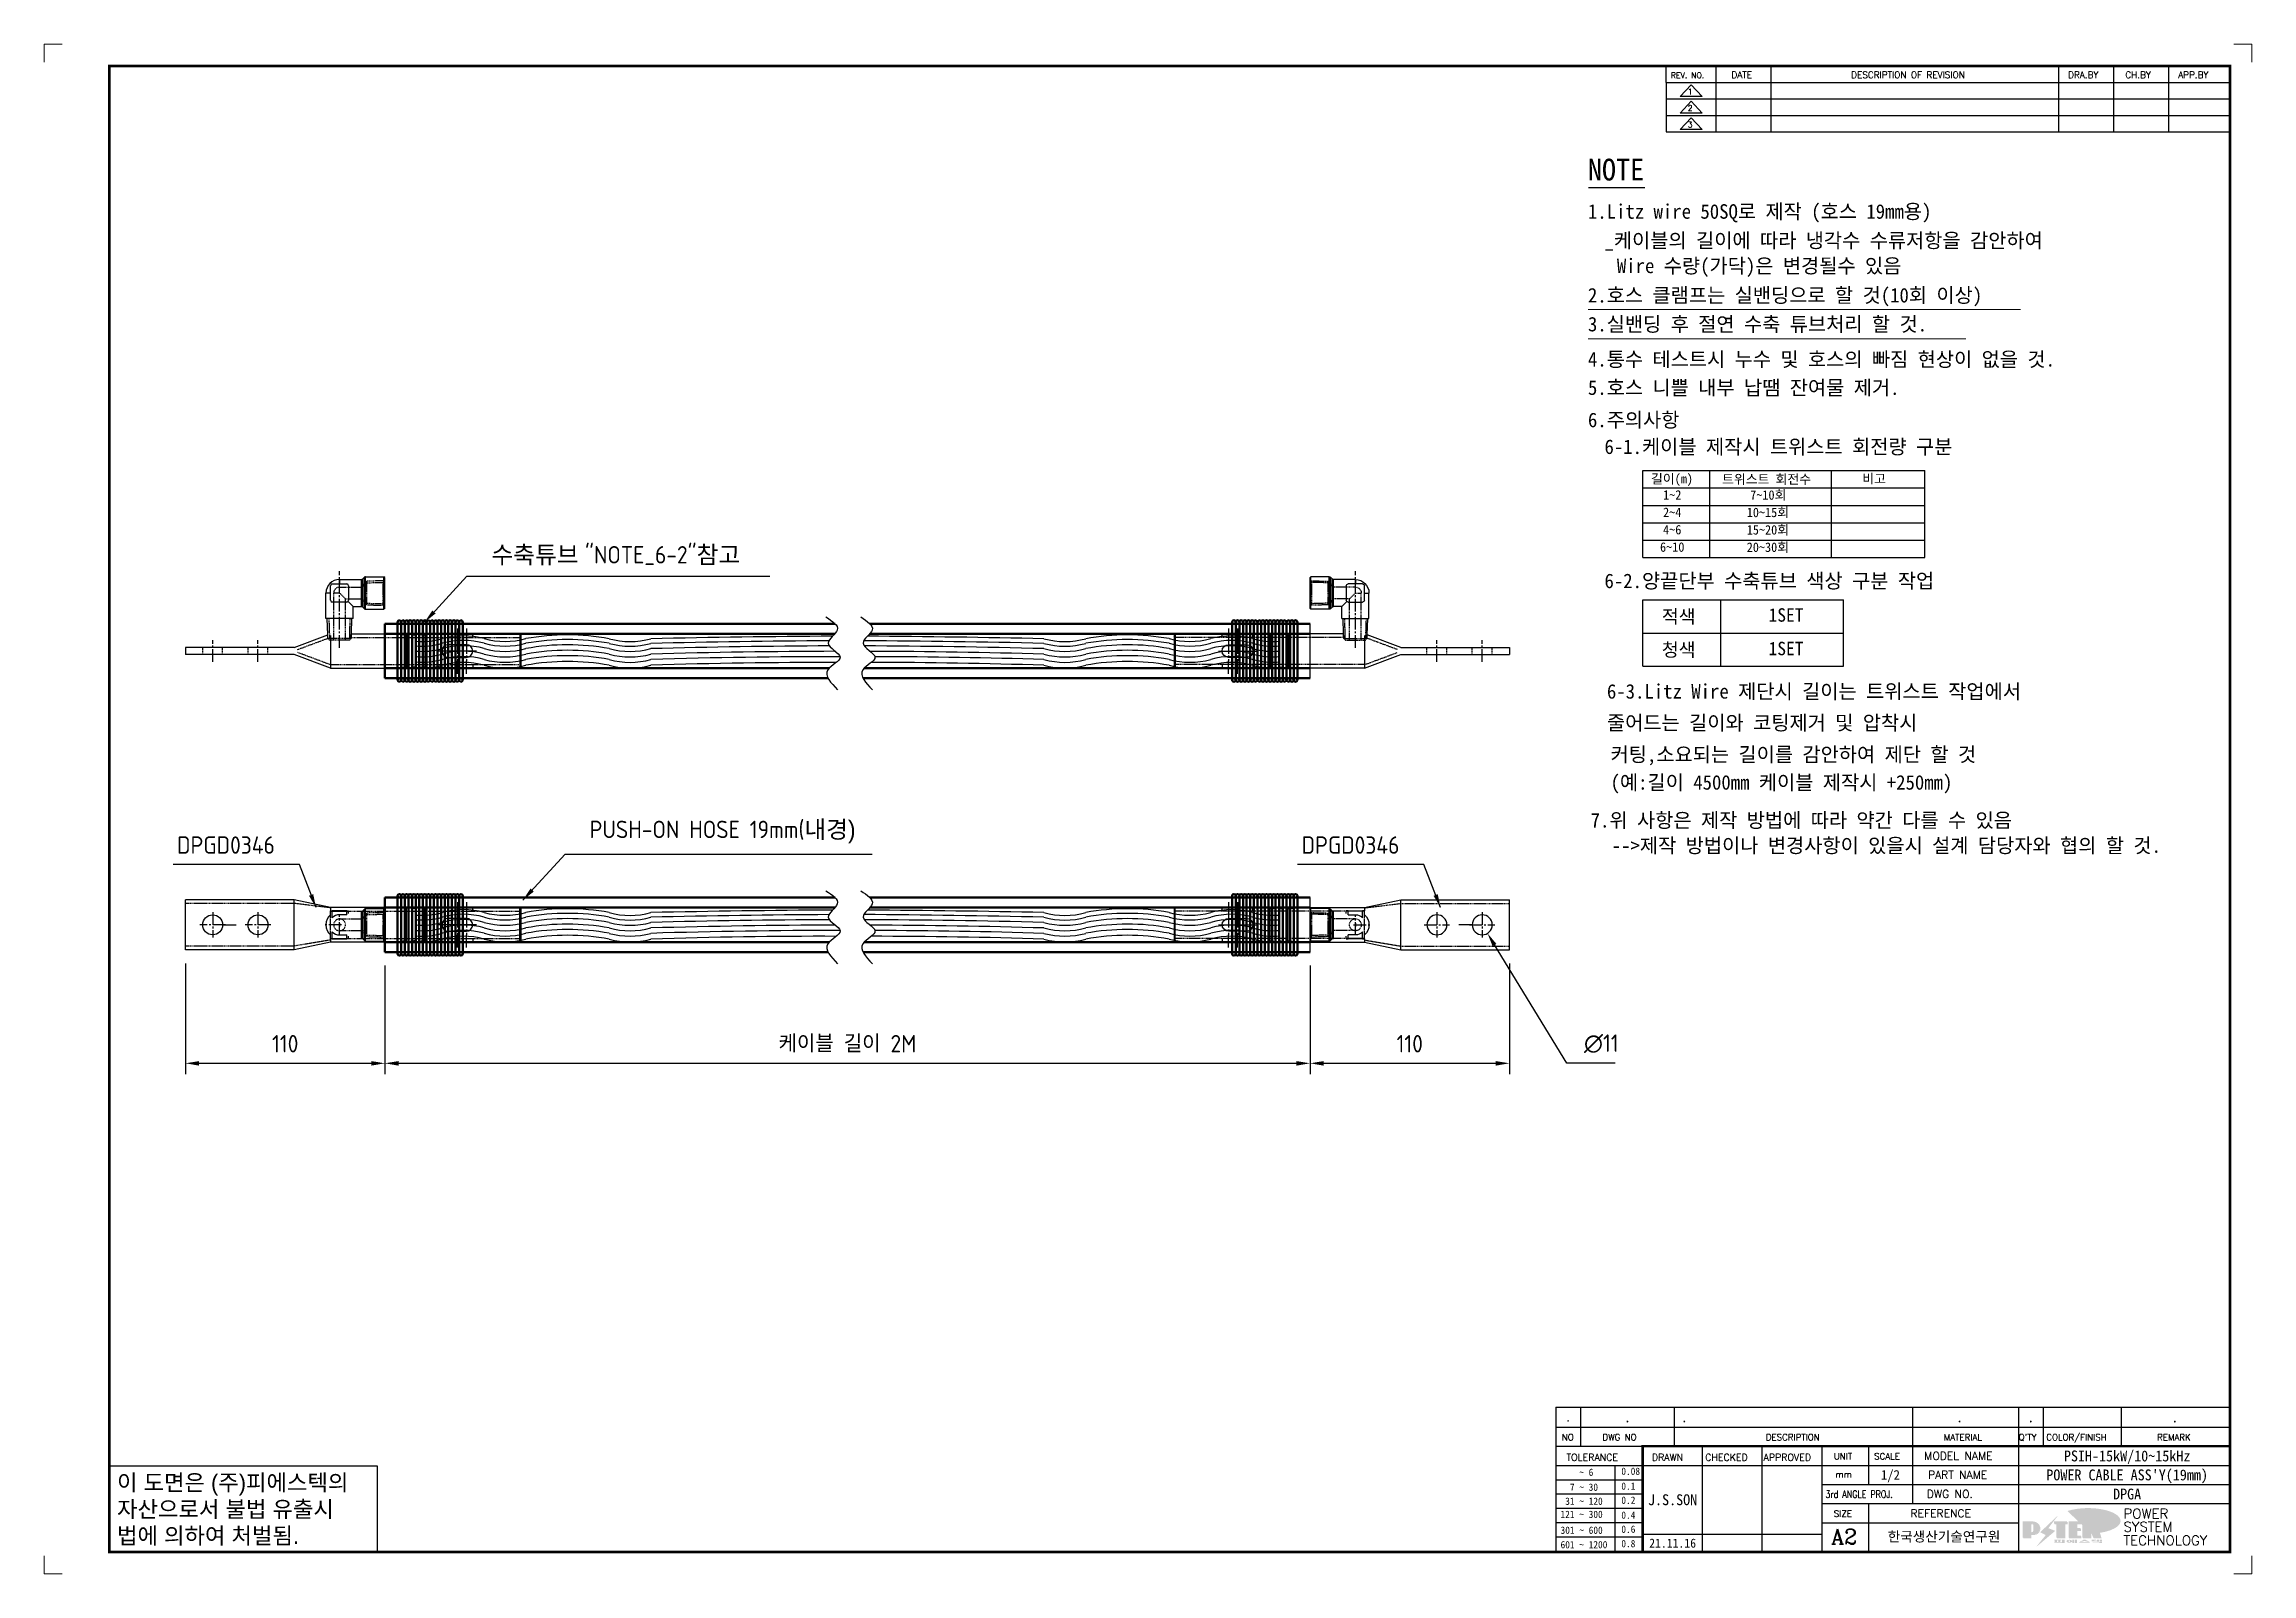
# Model space of a CAD drawing. Header units: millimetres. Extents: x 0 to 1218, y 0 to 844.
import ezdxf
from ezdxf.enums import TextEntityAlignment as Align

# ---------------------------------------------------------------- set-up
doc = ezdxf.new("R2010")
doc.units = ezdxf.units.MM
for name, pattern in [('CENTER1', [10, 7, -1, 1, -1]), ('HIDDEN', [9.525, 6.35, -3.175]), ('HIDDENX2', [0.75, 0.5, -0.25])]:
    doc.linetypes.add(name, pattern=pattern)
doc.layers.add('AM_0', color=7, linetype='Continuous', lineweight=50)
doc.layers.add('가시적인 좁은 것(ISO)', color=3, linetype='Continuous', lineweight=35)
doc.layers.add('FORMAT-1', color=7, linetype='Continuous')
doc.layers.add('line', color=3, linetype='Continuous')
doc.styles.add('h1', font='')
doc.styles.add('HAN', font='')
doc.styles.add('RC', font='ROMANC.SHX')
doc.styles.add('ROMANT', font='romant')
doc.styles.add('RT', font='ROMANT.SHX', dxfattribs={"oblique": 15})
doc.styles.get("Standard").update_dxf_attribs({"font": 'ISOCP.SHX', "bigfont": 'WHGTXT.SHX'})
doc.styles.get('h1').set_extended_font_data('New Gulim')
doc.styles.get('HAN').set_extended_font_data('GulimChe')
doc.dimstyles.new('PS-3', dxfattribs={"dimscale": 3, "dimtxt": 3.2, "dimasz": 2.5, "dimexe": 2, "dimexo": 2.5, "dimgap": 2, "dimtad": 1, "dimtoh": 1, "dimrnd": 0.05, "dimzin": 12, "dimdsep": 46, "dimtxsty": 'Standard', "dimcen": 0, "dimclrt": 2, "dimazin": 3, "dimtfac": 1, "dimtofl": 0, "dimtmove": 0, "dimatfit": 3, "dimfxl": 0, "dimtolj": 1, "dimtzin": 0, "dimarcsym": 0})

msp = doc.modelspace()

# ---------------------------------------------------------------- texts
at = {"color": 2, "style": 'HAN'}
for s, height, p in [('NOTE', 12, (851.724, 768.771)), ('_케이블의 길이에 따라 냉각수 수류저항을 감안하여 ', 8, (860.849, 731.68)), ('Wire 수량(가닥)은 변경될수 있음', 8, (867.693, 717.681)), ('4.통수 테스트시 누수 및 호스의 빠짐 현상이 없을 것.', 8, (851.724, 666.133)), ('5.호스 니쁠 내부 납땜 잔여물 제거.', 8, (851.724, 650.485)), ('6.주의사항', 8, (851.724, 632.67)), ('6-1.케이블 제작시 트위스트 회전량 구분', 8, (860.849, 617.876)), ('6-2.양끝단부 수축튜브 색상 구분 작업', 8, (860.849, 543.864)), ('6-3.Litz Wire 제단시 길이는 트위스트 작업에서', 8, (862.201, 482.908)), ('줄어드는 길이와 코팅제거 및 압착시 ', 8, (862.201, 465.562)), ('커팅,소요되는 길이를 감안하여 제단 할 것', 8, (864.195, 448.13)), ('(예:길이 4500mm 케이블 제작시 +250mm)', 8, (864.195, 432.681)), ('7.위 사항은 제작 방법에 따라 약간 다를 수 있음', 8, (853.233, 411.781)), ('-->제작 방법이나 변경사항이 있을시 설계 담당자와 협의 할 것.', 8, (864.869, 397.846))]:
    msp.add_text(s, height=height, dxfattribs=at).set_placement(p)
at = {"color": 1, "style": 'HAN'}
for s, p in [('1.Litz wire 50SQ로 제작 (호스 19mm용)', (851.724, 747.68)), ('2.호스 클램프는 실밴딩으로 할 것(10회 이상)', (851.724, 701.469)), ('3.실밴딩 후 절연 수축 튜브처리 할 것.', (851.724, 685.525))]:
    msp.add_text(s, height=8, dxfattribs=at).set_placement(p)
at = {"color": 2, "style": 'HAN'}
for s, height, p in [('길이(m)', 5.204, (898.079, 603.842)), ('1~2', 5.204, (898.222, 595.295)), ('트위스트 회전수', 5.204, (950.268, 604.03)), ('7~10회', 5.204, (951.218, 595.295)), ('비고', 5.204, (1009.602, 604.329)), ('2~4', 5.204, (898.222, 585.695)), ('10~15회', 5.204, (951.001, 585.695)), ('4~6', 5.204, (898.222, 576.095)), ('15~20회', 5.204, (951.001, 576.095)), ('6~10', 5.204, (898.222, 566.495)), ('20~30회', 5.204, (951.001, 566.495)), ('적색', 7.4157, (901.782, 528.233)), ('청색', 7.4157, (901.782, 509.993))]:
    msp.add_text(s, height=height, dxfattribs=at).set_placement(p, align=Align.MIDDLE)
at = {"color": 1, "style": 'HAN'}
for p in [(960.994, 529.049), (960.994, 510.554)]:
    msp.add_text('1SET', height=7.4157, dxfattribs=at).set_placement(p, align=Align.MIDDLE)
at = {"color": 2, "char_height": 9.6}
for s, insert, attachment_point in [('{\\fGulim|b0|i0|c129|p50;수축튜브 }"NOTE_6-2"{\\fGulim|b0|i0|c129|p50;참고}', (246.714, 556.456, 0), 7), ('PUSH-ON HOSE 19mm({\\fGulim|b0|i0|c129|p50;내경)}', (300.905, 403.047, 0), 7), ('DPGD0346', (127.295, 397.311, 0), 9), ('DPGD0346', (747.71, 397.311, 0), 9)]:
    msp.add_mtext(s, dxfattribs=dict(at, insert=insert, attachment_point=attachment_point))

# ---------------------------------------------------------------- blocks, each defined once
blk = doc.blocks.new('no2')
at = {"color": 180}
for p, q in [((0, 5.5), (0, 0)), ((0, 5.5), (186, 5.5)), ((6.79, 5.5), (6.79, 0)), ((32.74, 0.11), (32.74, 5.5)), ((98.4, 5.5), (98.4, 0)), ((127.61, 5.5), (127.61, 0)), ((134.43, 5.5), (134.43, 0)), ((155.98, 5.5), (155.98, 0))]:
    blk.add_line(p, q, dxfattribs=at)
at = {"color": 2, "style": 'RT', "oblique": 15}
blk.add_attdef('NO', text='', height=1.74, dxfattribs=at).set_placement((3.38, 2.51), align=Align.MIDDLE_CENTER)
at = {"color": 2, "style": 'HAN'}
for tag, p in [('PART-NO', (19.76, 2.75)), ('MATERIAL', (111.38, 2.75)), ("Q'TY", (131.02, 2.75)), ('COLOR/FINISH', (145.2, 2.75)), ('REMARK', (170.76, 2.75))]:
    blk.add_attdef(tag, text='', height=2.9, dxfattribs=at).set_placement(p, align=Align.MIDDLE_CENTER)
blk.add_attdef('DESCRIPTION', text='', height=2.9, dxfattribs=at).set_placement((34.51, 2.75), align=Align.MIDDLE_LEFT)
blk = doc.blocks.new('re2')
at = {"color": 180}
for p, q in [((0, 0), (0, -4.55)), ((0, -4.55), (155.53, -4.55)), ((6.87, -0.64), (3.86, -3.91)), ((9.88, -3.91), (3.86, -3.91)), ((6.87, -0.64), (9.88, -3.91)), ((13.74, -4.55), (13.74, 0)), ((28.97, -4.55), (28.97, 0)), ((108.25, -4.55), (108.25, 0)), ((123.49, -4.55), (123.49, 0)), ((138.64, -4.55), (138.64, 0))]:
    blk.add_line(p, q, dxfattribs=at)
at = {"color": 2, "style": 'RC', "oblique": 15}
blk.add_attdef('REV.NO', text='', height=1.56, dxfattribs=at).set_placement((6.59, -2.56), align=Align.MIDDLE_CENTER)
blk.add_attdef('-1', text='', height=1.56, dxfattribs=at).set_placement((9.37, -1.66), align=Align.MIDDLE_LEFT)
at = {"color": 2, "style": 'HAN'}
for tag, p in [('REV.-DATE', (21.36, -2.28)), ('DRA.BY', (115.87, -2.28)), ('CH.BY', (131.07, -2.28)), ('APP.BY', (147.09, -2.28))]:
    blk.add_attdef(tag, text='', height=2.5, dxfattribs=at).set_placement(p, align=Align.MIDDLE_CENTER)
blk.add_attdef('DESCRIPTION-OF-REVISION', text='', height=2.5, dxfattribs=at).set_placement((31.61, -2.28), align=Align.MIDDLE_LEFT)
blk = doc.blocks.new('t2')
for p, q in [((0, 23.82), (73.88, 23.82)), ((0, 23.82), (0, 0)), ((73.88, 23.82), (73.88, 0)), ((0, 0), (73.88, 0))]:
    blk.add_line(p, q)
at = {"color": 1, "style": 'h1'}
for s, p in [('이 도면은 (주)피에스텍의', (2.1, 16.94)), ('자산으로서 불법 유출시', (2.1, 9.61)), ('법에 의하여 처벌됨.', (2.1, 2.28))]:
    blk.add_text(s, height=4.5, dxfattribs=at).set_placement(p)
blk = doc.blocks.new('new LOGO')
at = {"layer": 'line'}
h = blk.add_hatch(color=253, dxfattribs=at)
edge = h.paths.add_edge_path()
edge.add_ellipse((334, 86), major_axis=(-166, 0), ratio=0.39426, start_angle=111.5127, end_angle=334.469)
edge.add_ellipse((314, 81), major_axis=(-154, 0), ratio=0.40699, start_angle=121.3066, end_angle=327.7437, ccw=False)
edge.add_line((394, 28), (395, 26))
h = blk.add_hatch(color=1, dxfattribs=at)
h.paths.add_polyline_path([(41, 16), (54, 16, 1), (54, 83), (0, 83), (0, 0), (41, 0)])
h.paths.add_polyline_path([(41, 28), (41, 72), (44, 72, -0.414214), (55, 61), (55, 39, -0.414214), (44, 28)], flags=16)
h.paths.add_polyline_path([(215, 72), (227, 72), (227, 83), (160, 83), (160, 72), (172, 72), (172, 0), (215, 0)])
h.paths.add_polyline_path([(276, 37), (295, 37), (295, 49), (276, 49), (276, 72), (295, 72), (295, 83), (234, 83), (234, 0), (297, 0), (297, 11), (276, 11)])
h.paths.add_polyline_path([(347, 35), (360, 0), (400, 0), (380, 67), (400, 83), (381, 83), (347, 62), (347, 83), (305, 83), (305, 0), (347, 0)])
h = blk.add_hatch(color=250, dxfattribs=at)
h.paths.add_polyline_path([(44, 69), (47, 69, -0.129793), (52, 68, 0.221832), (44, 72), (41, 72), (41, 28), (44, 28, 0.02048), (44, 28)], flags=17)
h.paths.add_polyline_path([(44, 14), (57, 14, 0.72362), (77, 74, -0.679777), (54, 16), (41, 16), (41, 0), (3, 0), (3, -3), (44, -3)])
h.paths.add_polyline_path([(118, 14), (71, -44), (77, -40), (121, 16), (92, 29), (173, 106), (177, 111), (89, 28)])
h.paths.add_polyline_path([(163, 72), (163, 69), (172, 69), (172, 72)], flags=17)
h.paths.add_polyline_path([(218, 69), (230, 69), (230, 80), (227, 80), (227, 72), (215, 72), (215, 0), (175, 0), (175, -3), (218, -3)])
h.paths.add_polyline_path([(298, 47), (295, 47), (295, 37), (276, 37), (276, 11), (279, 11), (279, 35), (298, 35)])
h.paths.add_polyline_path([(300, 8), (297, 8), (297, 0), (237, 0), (237, -3), (300, -3)])
h.paths.add_polyline_path([(298, 80), (295, 80), (295, 72), (276, 72), (276, 49), (279, 49), (279, 69), (298, 69)])
h.paths.add_polyline_path([(350, 80), (347, 80), (347, 62), (350, 64)])
h.paths.add_polyline_path([(350, 27), (347, 35), (347, 0), (308, 0), (308, -3), (350, -3)])
h.paths.add_polyline_path([(403, 80), (397, 80), (380, 67), (400, 0), (362, 0), (363, -3), (403, -3), (383, 64)])
blk.add_hatch(color=5, dxfattribs=at).paths.add_polyline_path([(166, 35), (131, 49), (180, 113), (92, 29), (121, 16), (74, -43)])
h = blk.add_hatch(color=250, dxfattribs=at)
edge = h.paths.add_edge_path()
edge.add_ellipse((238, -18), major_axis=(-14.3, 0), ratio=0.526336, start_angle=192.2456, end_angle=269.0748)
edge.add_line((238, -10), (238, -10))
edge.add_ellipse((238, -18), major_axis=(-14.3, 0), ratio=0.526336, start_angle=270.9252, end_angle=449.0748)
edge.add_line((238, -25), (238, -25))
edge.add_ellipse((238, -18), major_axis=(-14.3, 0), ratio=0.526336, start_angle=450.9252, end_angle=527.7544)
edge.add_line((252, -19), (254, -19))
edge.add_line((254, -19), (254, -27))
edge.add_line((254, -27), (263, -27))
edge.add_line((263, -27), (263, -10))
edge.add_line((263, -10), (254, -10))
edge.add_line((254, -10), (254, -16))
edge.add_line((254, -16), (252, -16))
h.paths.add_polyline_path([(241, -16), (241, -19, -1), (234, -19), (234, -16, -1)], flags=16)
h.paths.add_polyline_path([(278, -10), (268, -10), (268, -27), (278, -27)])
h.paths.add_polyline_path([(310, -10), (310, -11, -0.157169), (289, -18), (294, -20, 0.128407), (316, -16, 0.128407), (339, -20), (343, -18, -0.157169), (322, -11), (322, -10)])
h.paths.add_polyline_path([(342, -25), (342, -22), (290, -22), (290, -25)])
h.paths.add_polyline_path([(352, -10), (352, -16, 0.414214), (354, -18), (379, -18), (379, -20), (390, -20), (390, -10), (379, -10), (379, -14), (375, -14), (375, -15), (379, -15), (379, -16), (365, -16), (365, -15), (371, -15), (371, -14), (365, -14), (365, -13), (375, -13), (375, -10)])
h.paths.add_polyline_path([(394, -10), (394, -20), (405, -20), (405, -10)])
h.paths.add_polyline_path([(405, -27), (405, -21), (357, -21), (357, -23), (392, -23), (392, -27)])
h.paths.add_polyline_path([(200, -10), (200, -22), (193, -22), (193, -13), (197, -13), (197, -10), (161, -10), (161, -13), (164, -13), (164, -22), (161, -22), (161, -25), (200, -25), (200, -27), (214, -27), (214, -10)])
h.paths.add_polyline_path([(182, -13), (176, -13), (176, -22), (182, -22)], flags=17)
blk = doc.blocks.new('format-2')
at = {"color": 3, "lineweight": 9}
for p, q in [((5, 422), (0, 422)), ((0, 417), (0, 422)), ((604, 422), (609, 422)), ((609, 417), (609, 422)), ((0, 5), (0, 0)), ((5, 0), (0, 0)), ((604, 0), (609, 0)), ((609, 5), (609, 0))]:
    blk.add_line(p, q, dxfattribs=at)
at = {"color": 180}
for p, q in [((447.47, 411.45), (447.47, 416)), ((461.21, 411.45), (461.21, 416)), ((476.44, 411.45), (476.44, 416)), ((555.72, 411.45), (555.72, 416)), ((570.95, 411.45), (570.95, 416)), ((586.11, 411.45), (586.11, 416)), ((447.47, 411.45), (603, 411.45)), ((417, 40.49), (603, 40.49)), ((417, 40.49), (417, 6)), ((423.79, 40.49), (423.79, 35.21)), ((449.74, 35.21), (449.74, 40.49)), ((515.4, 40.49), (515.4, 35.21)), ((544.61, 40.49), (544.61, 35.21)), ((551.43, 40.49), (551.43, 35.21)), ((572.98, 40.49), (572.98, 35.21)), ((417, 35.21), (440.98, 35.21)), ((457.46, 6), (457.46, 35.21)), ((473.95, 6), (473.95, 35.21)), ((490.44, 6), (490.44, 35.21)), ((503.22, 35.21), (503.22, 24.65)), ((515.4, 35.21), (515.4, 19.37)), ((544.61, 35.21), (544.61, 6)), ((417, 29.93), (440.98, 29.93)), ((417, 25.98), (440.98, 25.98)), ((433.39, 6.23), (433.39, 29.93)), ((440.98, 29.93), (603, 29.93)), ((490.44, 24.65), (603, 24.65)), ((417, 22.03), (440.98, 22.03)), ((490.44, 19.37), (603, 19.37)), ((503.22, 19.37), (503.22, 6)), ((417, 18.08), (440.98, 18.08)), ((417, 14.13), (440.98, 14.13)), ((490.44, 14.09), (544.61, 14.09)), ((417, 10.18), (440.98, 10.18)), ((440.98, 10.95), (490.44, 10.95))]:
    blk.add_line(p, q, dxfattribs=at)
at = {"color": 7, "const_width": 0.7}
blk.add_lwpolyline([(440.98, 6), (440.98, 35.21), (603, 35.21)], dxfattribs=at)
at = {"layer": 'FORMAT-1', "color": 7, "const_width": 0.7}
blk.add_lwpolyline([(18, 6), (18, 416), (603, 416), (603, 6)], close=True, dxfattribs=at)
blk.add_blockref('t2', (18, 6))
at = {"xscale": 0.05400000000008731, "yscale": 0.05400000000008731, "zscale": 0.05400000000008731}
blk.add_blockref('new LOGO', (545.79, 9.96), dxfattribs=at)
at = {"color": 2}
for s, height, style, p in [('REV. NO.', 1.56, 'RC', (448.73, 412.65)), ('DATE', 1.788, 'RC', (465.45, 412.64)), ('DESCRIPTION OF REVISION', 1.7875, 'RC', (498.48, 412.64)), ('DRA.BY', 1.788, 'RC', (558.33, 412.64)), ('CH.BY', 1.788, 'RC', (574.09, 412.64)), ('APP.BY', 1.788, 'RC', (588.68, 412.64)), ('NO', 1.742, 'RC', (418.66, 36.83)), ('DWG NO', 1.742, 'RC', (429.86, 36.83)), ('DESCRIPTION', 1.7424, 'RC', (474.93, 36.83)), ('MATERIAL', 1.742, 'RC', (524.02, 36.83)), ("Q'TY", 1.742, 'RC', (544.67, 36.83)), ('COLOR/FINISH', 1.7424, 'RC', (552.3, 36.83)), ('REMARK', 1.742, 'RC', (582.87, 36.83)), (' TOLERANCE', 1.9, 'RC', (418.61, 31.22)), ('DRAWN', 1.9, 'RC', (443.5, 31.22)), ('CHECKED', 1.9, 'RC', (458.21, 31.22)), ('APPROVED', 1.9, 'RC', (474.3, 31.22)), ('UNIT', 1.742, 'RC', (493.69, 31.55)), ('SCALE', 1.742, 'RC', (504.82, 31.55)), ('MODEL NAME', 2.178, 'RC', (518.62, 31.46)), ('  7 ~ 30', 2, 'HAN', (418.3, 22.91)), ('    ~ 6', 2, 'HAN', (418.3, 27.03)), ('0.08', 2, 'HAN', (435.07, 27.31)), ('0.1', 2, 'HAN', (435.07, 23.2)), ('mm', 1.742, 'RC', (494.17, 26.56)), ('PART NAME', 2.178, 'RC', (519.67, 26.24)), (' 31 ~ 120', 2, 'HAN', (418.3, 19.04)), ('0.2', 2, 'HAN', (435.07, 19.32)), ('DWG NO.', 2.178, 'RC', (519.34, 20.96)), ('301 ~ 600', 2, 'HAN', (418.3, 11.04)), ('121 ~ 300', 2, 'HAN', (418.3, 15.42)), ('0.4', 2, 'HAN', (435.07, 15.2)), ('0.6', 2, 'HAN', (435.07, 11.32)), ('SIZE', 1.742, 'RC', (493.69, 15.72)), ('REFERENCE', 2.178, 'RC', (514.84, 15.61)), ('601 ~ 1200', 2, 'HAN', (418.3, 7.05)), ('0.8', 2, 'HAN', (435.07, 7.33))]:
    blk.add_text(s, height=height, dxfattribs=dict(at, style=style)).set_placement(p)
at = {"color": 2, "style": 'RC', "width": 0.8}
blk.add_text('3rd ANGLE PROJ.', height=2, dxfattribs=at).set_placement((491.37, 20.97))
at = {"color": 2, "lineweight": 30, "style": 'RC'}
blk.add_text('A2', height=4.182, dxfattribs=at).set_placement((492.93, 8.17))
at = {"style": 'ROMANT'}
for s, p in [('POWER', (573.59, 15.27)), ('SYSTEM', (573.59, 11.63)), ('TECHNOLOGY', (573.59, 7.87))]:
    blk.add_text(s, height=2.7, dxfattribs=at).set_placement(p)
at = {"style": 'HAN'}
for tag, height, p in [('MODEL-NAME', 3, (574.6, 32.53)), ('SCALE', 2.7, (509.31, 27.29)), ('PART-NAME', 3, (574.6, 27.29)), ('DRA-BY', 3, (449.22, 20.44)), ('CH-BY', 3, (465.71, 20.44)), ('APP-BY', 3, (482.2, 20.44)), ('DWG-NO', 3, (574.6, 22.01)), ('DRA-DATE', 2.5, (449.22, 8.48)), ('CH-DATE', 2.5, (465.71, 8.48)), ('APP-DATE', 2.5, (482.2, 8.48)), ('관련업체명', 3, (524.09, 10.29))]:
    blk.add_attdef(tag, text='', height=height, dxfattribs=at).set_placement(p, align=Align.MIDDLE_CENTER)
blk = doc.blocks.new('*D22')
at = {"color": 0, "lineweight": -2}
for p, q in [((188, 335.6), (188, 275.7)), ((698.4, 335.6), (698.4, 275.7)), ((195.5, 281.7), (690.9, 281.7))]:
    blk.add_line(p, q, dxfattribs=at)
at = {"color": 0}
for points in [[(195.5, 282.9), (195.5, 280.4), (188, 281.7)], [(690.9, 282.9), (690.9, 280.4), (698.4, 281.7)]]:
    blk.add_solid(points, dxfattribs=at)
at = {"layer": 'Defpoints', "color": 0}
for p in [(188, 343.1, 0), (698.4, 343.1, 0), (698.4, 281.7)]:
    blk.add_point(p, dxfattribs=at)
at = {"color": 2, "insert": (443.2, 292.5), "char_height": 9.6, "attachment_point": 5}
blk.add_mtext('\\A1;케이블 길이 2M', dxfattribs=at)
blk = doc.blocks.new('*D19')
at = {"color": 0, "lineweight": -2}
for p, q in [((78, 336.8), (78, 275.7)), ((188, 335.6), (188, 275.7)), ((85.5, 281.7), (180.5, 281.7))]:
    blk.add_line(p, q, dxfattribs=at)
at = {"color": 0}
for points in [[(85.5, 282.9), (85.5, 280.4), (78, 281.7)], [(180.5, 282.9), (180.5, 280.4), (188, 281.7)]]:
    blk.add_solid(points, dxfattribs=at)
at = {"layer": 'Defpoints', "color": 0}
for p in [(78, 344.3, 0), (188, 343.1, 0), (188, 281.7)]:
    blk.add_point(p, dxfattribs=at)
at = {"color": 2, "insert": (133, 292.5), "char_height": 9.6, "attachment_point": 5}
blk.add_mtext('\\A1;110', dxfattribs=at)
blk = doc.blocks.new('*D20')
at = {"color": 0, "lineweight": -2}
for p, q in [((698.4, 335.6), (698.4, 275.7)), ((808.4, 336.8), (808.4, 275.7)), ((705.9, 281.7), (800.9, 281.7))]:
    blk.add_line(p, q, dxfattribs=at)
at = {"color": 0}
for points in [[(705.9, 282.9), (705.9, 280.4), (698.4, 281.7)], [(800.9, 282.9), (800.9, 280.4), (808.4, 281.7)]]:
    blk.add_solid(points, dxfattribs=at)
at = {"layer": 'Defpoints', "color": 0}
for p in [(698.4, 343.1, 0), (808.4, 344.3, 0), (808.4, 281.7)]:
    blk.add_point(p, dxfattribs=at)
at = {"color": 2, "insert": (753.4, 292.5), "char_height": 9.6, "attachment_point": 5}
blk.add_mtext('\\A1;110', dxfattribs=at)
blk = doc.blocks.new('*D21')
at = {"color": 0, "lineweight": -2}
for p, q in [((840, 281.7), (800.2, 347)), ((866.8, 281.7), (840, 281.7))]:
    blk.add_line(p, q, dxfattribs=at)
at = {"color": 0}
blk.add_solid([(801.2, 347.6), (799.1, 346.3), (796.3, 353.4)], dxfattribs=at)
at = {"layer": 'Defpoints', "color": 0}
for p in [(790.6, 362.8, 0), (796.3, 353.4, 0)]:
    blk.add_point(p, dxfattribs=at)
at = {"color": 2, "insert": (859.1, 292.5), "char_height": 9.6, "attachment_point": 5}
blk.add_mtext('\\A1;∅11', dxfattribs=at)
blk = doc.blocks.new('A$C211C3F0E')
at = {"color": 6}
for p, q in [((0, -13.8), (0, 13.8)), ((60, 13.8), (0, 13.8)), ((80, 9.5), (60, 13.8)), ((60, -13.8), (60, 13.8)), ((60, 11.3), (60, 11.8)), ((80, 9.5), (80, 9.4)), ((117, 9.5), (80, 9.5)), ((80, 9.4), (80, 8.7)), ((80, 8.7), (80, 7.7)), ((80, 3.9), (80, 7.7)), ((80, 7.7), (81, 7.7)), ((80, 7.5), (90, 7.5)), ((81, 3.9), (81, 7.7)), ((89, 7.7), (81, 7.7)), ((89, 5.6), (85, 5.6)), ((89, 7.7), (90, 7.7)), ((89, 5.6), (89, 7.7)), ((90, 6.3), (90, 7.7)), ((97.1, -7.5), (97.1, 7.5)), ((97.8, 7.8), (98.7, 8.7)), ((97.8, -7.8), (97.8, 7.8)), ((98.7, -8.7), (98.7, 8.7)), ((99.4, -9), (99.4, 9)), ((99.4, 9), (109.5, 9)), ((109.5, -9), (109.5, 9)), ((110, 8.5), (109.5, 9)), ((110, -8.5), (110, 8.5)), ((117, 9.5), (117, -9.5)), ((122, 8.8), (117, 9.5)), ((122, -9.5), (122, 9.5)), ((127, 8.8), (122, 9.5)), ((132, 8.8), (127, 9.5)), ((127, 9.5), (127, -9.5)), ((132, -9.5), (132, 9.5)), ((132, 9.5), (184.5, 9.5)), ((184.5, -9.5), (184.5, 9.5)), ((185, 9), (185, -9)), ((80, -9.5), (60, -13.8)), ((80, -7.7), (80, -3.9)), ((80, -7.5), (90, -7.5)), ((80, -7.7), (80, -8.4)), ((81, -7.7), (80, -7.7)), ((80, -8.4), (80, -9.5)), ((117, -9.5), (80, -9.5)), ((81, -7.7), (81, -3.9)), ((81, -7.7), (89, -7.7)), ((85, -5.6), (89, -5.6)), ((89, -7.7), (89, -5.6)), ((90, -7.7), (89, -7.7)), ((90, -7.7), (90, -6.3)), ((97.8, -7.8), (98.7, -8.7)), ((99.4, -9), (109.5, -9)), ((110, -8.5), (109.5, -9)), ((122, -8.7), (117, -9.5)), ((127, -8.7), (122, -9.5)), ((132, -8.7), (127, -9.5)), ((132, -9.5), (184.5, -9.5)), ((60, -13.8), (0, -13.8))]:
    blk.add_line(p, q, dxfattribs=at)
at = {"color": 1, "linetype": 'CENTER1'}
for p, q in [((145, 12.5), (145, 4.5)), ((150, 12.5), (150, 4.5)), ((155, 12.5), (155, 4.5)), ((22, 0), (8, 0)), ((15, 7), (15, -7)), ((21, 0), (29, 0)), ((47, 0), (33, 0)), ((40, 7), (40, -7)), ((86, 0), (76, 0)), ((85, -5.6), (85, 5.6)), ((85, 1), (85, -1)), ((160.5, 0), (139.5, 0)), ((149, 0), (141, 0)), ((145, 5.5), (145, -5.5)), ((145, 4), (145, -4)), ((150, 5.5), (150, -5.5)), ((155, 5.5), (155, -5.5)), ((145, -12.5), (145, -4.5)), ((150, -12.5), (150, -4.5)), ((155, -12.5), (155, -4.5))]:
    blk.add_line(p, q, dxfattribs=at)
at = {"color": 2, "linetype": 'HIDDENX2'}
for p, q in [((60, 11.8), (0, 11.8)), ((80, 9.4), (60, 11.8)), ((80, -3.9), (80, 3.9)), ((85, 3.3), (97.7, 3.3)), ((90, 7.5), (97.1, 7.5)), ((97.1, 7.5), (184.5, 7.5)), ((97.7, 3.3), (99, 5.6)), ((97.7, 3.3), (97.7, -3.2)), ((99, 5.6), (109.1, 5.9)), ((99, -5.6), (99, 5.6)), ((110, 6.8), (100, 6.5)), ((100, -6.5), (100, 6.5)), ((109.1, 5.9), (110, 6.8)), ((109.1, -5.9), (109.1, 5.9)), ((60, -11.7), (0, -11.7)), ((80, -8.4), (60, -11.7)), ((85, -3.2), (97.7, -3.2)), ((90, -7.5), (97.1, -7.5)), ((97.1, -7.5), (184.5, -7.5)), ((97.7, -3.2), (99, -5.6)), ((99, -5.6), (109.1, -5.9)), ((100, -6.5), (110, -6.8)), ((109.1, -5.9), (110, -6.8))]:
    blk.add_line(p, q, dxfattribs=at)
at = {"color": 2, "linetype": 'HIDDEN'}
for p, q in [((141.5, 7.5), (141.5, 9.5)), ((158.5, 7.5), (158.5, 9.5)), ((141.5, -7.5), (141.5, -9.5)), ((158.5, -7.5), (158.5, -9.5))]:
    blk.add_line(p, q, dxfattribs=at)
at = {"color": 6}
blk.add_lwpolyline([(145, -3.5), (155, -3.5, 1), (155, 3.5), (145, 3.5, 1)], format="xyb", close=True, dxfattribs=at)
for centre in [(15, 0), (40, 0)]:
    blk.add_circle(centre, 5.5, dxfattribs=at)
for centre, radius, start, end in [((85, 0), 7.5, 131.8103, 228.1897), ((85, 0), 5.59, 90, 135.6876), ((97.1, 8.5), 1, 270, 315), ((99.4, 8), 1, 90, 135), ((184.5, 9), 0.5, 0, 90), ((184.5, 8), 0.5, 270, 0), ((85, 0), 5.59, 224.3124, 270), ((97.1, -8.5), 1, 45, 90), ((99.4, -8), 1, 225, 270), ((184.5, -8), 0.5, 0, 90), ((184.5, -9), 0.5, 270, 0)]:
    blk.add_arc(centre, radius, start, end, dxfattribs=at)
at = {"color": 2, "linetype": 'HIDDENX2'}
for start, end in [(90, 270), (270, 90)]:
    blk.add_arc((85, 0), 3.25, start, end, dxfattribs=at)
blk = doc.blocks.new('A$C4B427BD6')
at = {"color": 6}
for p, q in [((80, 30), (80, 38)), ((81, 39), (89, 39)), ((85, 41.5), (97.1, 41.5)), ((90, 38), (90, 30)), ((97.1, 26.5), (97.1, 41.5)), ((97.8, 41.8), (98.7, 42.7)), ((97.8, 26.2), (97.8, 41.8)), ((98.7, 25.3), (98.7, 42.7)), ((99.4, 25), (99.4, 43)), ((99.4, 43), (109.5, 43)), ((109.5, 25), (109.5, 43)), ((110, 42.5), (109.5, 43)), ((110, 25.5), (110, 42.5)), ((80, 34), (77.5, 34)), ((77.5, 20), (77.5, 34)), ((89, 29), (81, 29)), ((92.5, 26.5), (89.7, 29.3)), ((92.5, 26.5), (97.1, 26.5)), ((92.5, 20), (92.5, 26.5)), ((97.8, 26.2), (98.7, 25.3)), ((99.4, 25), (109.5, 25)), ((110, 25.5), (109.5, 25)), ((92.5, 20), (77.5, 20)), ((78.5, 10.9), (78.2, 20)), ((91.5, 11.5), (91.8, 20)), ((60, 4), (0, 4)), ((0, 4), (0, 0)), ((60, 0), (0, 0)), ((60, 4), (78.5, 10.9)), ((80, -7.5), (60, 0)), ((80, 10.5), (80, -7.5)), ((91.5, 11.5), (117, 11.5)), ((91.5, 11.5), (91.5, 11.5)), ((91.5, 11.5), (91.5, 11.5)), ((117, 11.5), (122, 10.8)), ((117, 11.5), (117, -7.5)), ((122, 10.8), (122, 11.5)), ((122, 11.5), (127, 10.8)), ((122, 10.8), (122, -6.7)), ((127, 10.8), (127, 11.5)), ((127, 11.5), (132, 10.8)), ((127, 10.8), (127, -6.7)), ((132, 10.8), (132, 11.5)), ((132, 11.5), (184.5, 11.5)), ((132, 10.8), (132, -6.7)), ((184.5, 11.5), (184.5, -7.5)), ((185, 11), (185, 10)), ((185, 10), (185, -6)), ((80, -7.5), (117, -7.5)), ((122, -6.7), (117, -7.5)), ((127, -6.7), (122, -7.5)), ((122, -7.5), (122, -6.7)), ((132, -6.7), (127, -7.5)), ((127, -7.5), (127, -6.7)), ((132, -7.5), (132, -6.7)), ((184.5, -7.5), (132, -7.5)), ((185, -6), (185, -7))]:
    blk.add_line(p, q, dxfattribs=at)
at = {"color": 1, "linetype": 'CENTER1'}
for p, q in [((85, 3.8), (85, 46)), ((145, 14.5), (145, 6.5)), ((150, 14.5), (150, 6.5)), ((155, 14.5), (155, 6.5)), ((15, -4), (15, 8)), ((40, -4), (40, 8)), ((160.5, 2), (139.5, 2)), ((145, 7.5), (145, -3.5)), ((145, 6), (145, -2)), ((150, 7.5), (150, -3.5)), ((155, 7.5), (155, -3.5)), ((145, -10.5), (145, -2.5)), ((150, -10.5), (150, -2.5)), ((155, -10.5), (155, -2.5))]:
    blk.add_line(p, q, dxfattribs=at)
at = {"color": 2, "linetype": 'HIDDENX2'}
for p, q in [((85, 34), (85, 37.3)), ((85, 37.3), (97.7, 37.3)), ((97.7, 37.3), (99, 39.6)), ((97.7, 37.3), (97.7, 30.8)), ((99, 39.6), (109.1, 39.9)), ((99, 28.4), (99, 39.6)), ((110, 40.8), (100, 40.5)), ((100, 27.5), (100, 40.5)), ((109.1, 39.9), (110, 40.8)), ((109.1, 28.1), (109.1, 39.9)), ((85, 34), (81.8, 34)), ((81.8, 8), (81.8, 34)), ((85, 34), (88.2, 30.8)), ((88.2, 8), (88.2, 30.8)), ((88.2, 30.8), (97.7, 30.8)), ((97.7, 30.8), (99, 28.4)), ((99, 28.4), (109.1, 28.1)), ((100, 27.5), (110, 27.2)), ((109.1, 28.1), (110, 27.2)), ((79.1, 20), (79.4, 10.7)), ((90.6, 10.9), (90.9, 20)), ((9.5, 0), (9.5, 4)), ((20.5, 0), (20.5, 4)), ((34.5, 0), (34.5, 4)), ((45.5, 0), (45.5, 4)), ((61.8, 2.8), (78.5, 9)), ((80, -5.6), (61.8, 1.2)), ((78.5, 9), (78.5, 10.9)), ((78.6, 8.9), (78.5, 10.9)), ((91.4, 8.9), (78.6, 8.9)), ((79.5, 8), (78.6, 8.9)), ((79.4, 10.7), (79.4, 8.9)), ((90.5, 8), (79.5, 8)), ((90.5, 8), (91.4, 8.9)), ((90.6, 8.9), (90.6, 10.9)), ((91.4, 8.9), (91.5, 11.5)), ((91.5, 9.5), (91.5, 11.5)), ((91.5, 9.5), (184.5, 9.5)), ((80, -5.5), (184.5, -5.5))]:
    blk.add_line(p, q, dxfattribs=at)
at = {"color": 2, "linetype": 'HIDDEN'}
for p, q in [((141.5, 9.5), (141.5, 11.5)), ((158.5, 9.5), (158.5, 11.5)), ((141.5, -5.5), (141.5, -7.5)), ((158.5, -5.5), (158.5, -7.5))]:
    blk.add_line(p, q, dxfattribs=at)
at = {"color": 6}
blk.add_lwpolyline([(145, -1.5), (155, -1.5, 1), (155, 5.5), (145, 5.5, 1)], format="xyb", close=True, dxfattribs=at)
for centre, radius, start, end in [((85, 34), 7.5, 90, 180), ((81, 38), 1, 90, 180), ((89, 38), 1, 0, 90), ((97.1, 42.5), 1, 270, 315), ((99.4, 42), 1, 90, 135), ((81, 30), 1, 180, 270), ((89, 30), 1, 270, 0), ((97.1, 25.5), 1, 45, 90), ((99.4, 26), 1, 225, 270), ((184.5, 11), 0.5, 0, 90), ((184.5, 10), 0.5, 270, 0), ((184.5, -6), 0.5, 0, 90), ((184.5, -7), 0.5, 270, 0)]:
    blk.add_arc(centre, radius, start, end, dxfattribs=at)
at = {"color": 2, "linetype": 'HIDDENX2'}
blk.add_arc((85, 34), 3.25, 90, 180, dxfattribs=at)
at = {"layer": '가시적인 좁은 것(ISO)'}
blk.add_line((85, 39), (85, 41.5), dxfattribs=at)

# ---------------------------------------------------------------- dimensions: what is measured, and where the dimension line sits
dim = msp.add_diameter_dim_2p(p1=(790.55, 362.781, 0), p2=(796.277, 353.389, 0), dimstyle='PS-3')
dim.commit()
dim.dimension.update_dxf_attribs({"geometry": '*D21', "text_midpoint": (859.074, 281.683), "dimtype": 163})
for base, p1, p2, picture, middle in [((187.974, 281.683), (77.974, 344.334, 0), (187.974, 343.085, 0), '*D19', (132.974, 292.483)), ((808.414, 281.683), (698.414, 343.085, 0), (808.414, 344.335, 0), '*D20', (753.414, 292.483))]:
    dim = msp.add_linear_dim(base=base, p1=p1, p2=p2, dimstyle='PS-3')
    dim.commit()
    dim.dimension.update_dxf_attribs({"geometry": picture, "text_midpoint": middle})
dim = msp.add_linear_dim(base=(698.414, 281.683), p1=(187.974, 343.085, 0), p2=(698.414, 343.085, 0), text='케이블 길이 2M', dimstyle='PS-3')
dim.commit()
dim.dimension.update_dxf_attribs({"geometry": '*D22', "text_midpoint": (443.194, 292.484)})

# ---------------------------------------------------------------- linework, layer by layer
for p, q in [((852.067, 764.841), (883.19, 764.841)), ((882.049, 608.735), (1037.669, 608.735)), ((882.049, 560.735), (882.049, 608.735)), ((882.049, 599.135), (1037.669, 599.135)), ((919.035, 560.735), (919.035, 608.735)), ((986.163, 560.735), (986.163, 608.735)), ((1037.669, 560.735), (1037.669, 608.735)), ((882.049, 589.535), (1037.669, 589.535)), ((882.049, 579.935), (1037.669, 579.935)), ((882.049, 570.335), (1037.669, 570.335)), ((882.049, 560.735), (1037.669, 560.735)), ((882.049, 537.342), (992.794, 537.342)), ((882.049, 500.862), (882.049, 537.342)), ((924.984, 500.862), (924.984, 537.342)), ((992.794, 500.862), (992.794, 537.342)), ((882.049, 519.102), (992.794, 519.102)), ((882.049, 500.862), (992.794, 500.862))]:
    msp.add_line(p, q)
at = {"lineweight": 0}
for p, q in [((851.892, 697.61), (1090.389, 697.61)), ((851.892, 681.486), (1060.211, 681.486))]:
    msp.add_line(p, q, dxfattribs=at)
at = {"color": 251}
for p, q in [((698.414, 494.167, 0), (698.414, 524.167, 0)), ((698.414, 343.085, 0), (698.414, 373.085, 0))]:
    msp.add_line(p, q, dxfattribs=at)
for centre, radius, start, end in [((208.196, 557.591, 1841.332), 43.171, 265.053575, 285.47585), ((208.196, 555.017, 1841.332), 43.171, 265.053575, 285.47585), ((231.235, 474.378, 1841.332), 43.171, 74.52415, 105.47585), ((231.235, 471.805, 1841.332), 43.171, 74.52415, 105.47585), ((231.235, 468.919, 1841.332), 43.171, 74.52415, 105.47585), ((254.274, 557.591, 1841.332), 43.171, 254.52415, 285.47585), ((254.274, 555.017, 1841.332), 43.171, 254.52415, 285.47585), ((288.655, 390.911, 1841.332), 127.146, 79.543995, 100.358212), ((288.762, 387.552, 1841.332), 127.938, 79.658016, 100.341984), ((288.655, 385.451, 1841.332), 127.146, 79.543995, 100.358212), ((323.249, 557.552, 1841.332), 43.171, 254.52415, 285.47585), ((323.249, 554.978, 1841.332), 43.171, 254.52415, 285.47585), ((482.587, -6480.795, 1841.332), 6998.302, 90.3895294, 91.2102931), ((468.881, -5241.141, 3682.665), 5756.075, 90.3573619, 91.3350718), ((456.398, -4218.908, 3682.665), 4730.958, 90.280382, 91.473193), ((417.507, -5241.141, 3682.665), 5756.075, 88.6649282, 89.6543289), ((429.99, -4218.908, 3682.665), 4730.958, 88.526807, 89.727454), ((403.801, -6480.795, 1841.332), 6998.302, 88.7897069, 89.5870497), ((563.139, 557.552, 1841.332), 43.171, 254.52415, 285.47585), ((563.139, 554.978, 1841.332), 43.171, 254.52415, 285.47585), ((597.733, 390.911, 1841.332), 127.146, 79.641788, 100.456005), ((597.626, 387.552, 1841.332), 127.938, 79.658016, 100.341984), ((597.733, 385.451, 1841.332), 127.146, 79.641788, 100.456005), ((632.113, 557.591, 1841.332), 43.171, 254.52415, 285.47585), ((632.113, 555.017, 1841.332), 43.171, 254.52415, 285.47585), ((655.152, 474.378, 1841.332), 43.171, 74.52415, 105.47585), ((655.152, 471.805, 1841.332), 43.171, 74.52415, 105.47585), ((655.152, 468.919, 1841.332), 43.171, 74.52415, 105.47585), ((678.191, 557.591, 1841.332), 43.171, 254.52415, 274.946425), ((678.191, 555.017, 1841.332), 43.171, 254.52415, 274.946425), ((208.196, 552.131, 1841.332), 43.171, 265.053575, 285.47585), ((208.196, 549.089, 1841.332), 43.171, 265.053575, 285.47585), ((208.196, 546.125, 1841.332), 43.171, 265.053575, 285.47585), ((208.196, 542.915, 1100.899), 43.171, 265.053575, 285.47585), ((231.235, 465.877, 1841.332), 43.171, 74.52415, 105.47585), ((231.235, 462.913, 1841.332), 43.171, 74.52415, 105.47585), ((231.235, 459.703, 1100.899), 43.171, 74.52415, 105.47585), ((254.274, 552.131, 1841.332), 43.171, 254.52415, 285.47585), ((254.274, 549.089, 1841.332), 43.171, 254.52415, 285.47585), ((254.274, 546.125, 1841.332), 43.171, 254.52415, 285.47585), ((254.274, 542.915, 1100.899), 43.171, 254.52415, 285.47585), ((288.655, 382.409, 1841.332), 127.146, 79.543995, 100.358212), ((288.762, 378.66, 1841.332), 127.938, 79.658016, 100.341984), ((288.762, 375.45, 1100.899), 127.938, 79.658016, 100.341984), ((323.249, 552.092, 1841.332), 43.171, 254.52415, 285.47585), ((323.249, 549.05, 1841.332), 43.171, 254.52415, 285.47585), ((323.249, 546.086, 1841.332), 43.171, 254.52415, 285.47585), ((323.249, 542.876, 1100.899), 43.171, 254.52415, 285.47585), ((445.659, -3421.148, 3682.665), 3930.156, 90.133134, 91.616836), ((436.975, -2831.264, 3682.665), 3337.309, 89.963496, 91.754978), ((429.069, -2337.361, 2201.799), 2840.197, 89.83965, 91.902693), ((440.728, -3421.148, 3682.665), 3930.156, 88.383164, 89.780282), ((457.319, -2337.361, 2201.799), 2840.197, 88.097307, 90.020926), ((449.413, -2831.264, 3682.665), 3337.309, 88.245022, 89.846507), ((563.139, 552.092, 1841.332), 43.171, 254.52415, 285.47585), ((563.139, 549.05, 1841.332), 43.171, 254.52415, 285.47585), ((563.139, 546.086, 1841.332), 43.171, 254.52415, 285.47585), ((563.139, 542.876, 1100.899), 43.171, 254.52415, 285.47585), ((597.733, 382.409, 1841.332), 127.146, 79.641788, 100.456005), ((597.626, 378.66, 1841.332), 127.938, 79.658016, 100.341984), ((597.626, 375.45, 1100.899), 127.938, 79.658016, 100.341984), ((632.113, 552.131, 1841.332), 43.171, 254.52415, 285.47585), ((632.113, 549.089, 1841.332), 43.171, 254.52415, 285.47585), ((632.113, 546.125, 1841.332), 43.171, 254.52415, 285.47585), ((632.113, 542.915, 1100.899), 43.171, 254.52415, 285.47585), ((655.152, 465.877, 1841.332), 43.171, 74.52415, 105.47585), ((655.152, 462.913, 1841.332), 43.171, 74.52415, 105.47585), ((655.152, 459.703, 1100.899), 43.171, 74.52415, 105.47585), ((678.191, 552.131, 1841.332), 43.171, 254.52415, 274.946425), ((678.191, 549.089, 1841.332), 43.171, 254.52415, 274.946425), ((678.191, 546.125, 1841.332), 43.171, 254.52415, 274.946425), ((678.191, 542.915, 1100.899), 43.171, 254.52415, 274.946425), ((231.235, 323.296, 1841.332), 43.171, 74.52415, 105.47585), ((288.655, 239.829, 1841.332), 127.146, 79.543995, 100.358212), ((482.587, -6631.878, 1841.332), 6998.302, 90.3895294, 91.2102931), ((403.801, -6631.878, 1841.332), 6998.302, 88.7897069, 89.5870497), ((597.733, 239.829, 1841.332), 127.146, 79.641788, 100.456005), ((655.152, 323.296, 1841.332), 43.171, 74.52415, 105.47585), ((208.196, 406.509, 1841.332), 43.171, 265.053575, 285.47585), ((208.196, 403.935, 1841.332), 43.171, 265.053575, 285.47585), ((208.196, 401.049, 1841.332), 43.171, 265.053575, 285.47585), ((208.196, 398.007, 1841.332), 43.171, 265.053575, 285.47585), ((208.196, 395.043, 1841.332), 43.171, 265.053575, 285.47585), ((231.235, 320.722, 1841.332), 43.171, 74.52415, 105.47585), ((231.235, 317.836, 1841.332), 43.171, 74.52415, 105.47585), ((231.235, 314.795, 1841.332), 43.171, 74.52415, 105.47585), ((231.235, 311.831, 1841.332), 43.171, 74.52415, 105.47585), ((254.274, 406.509, 1841.332), 43.171, 254.52415, 285.47585), ((254.274, 403.935, 1841.332), 43.171, 254.52415, 285.47585), ((254.274, 401.049, 1841.332), 43.171, 254.52415, 285.47585), ((254.274, 398.007, 1841.332), 43.171, 254.52415, 285.47585), ((254.274, 395.043, 1841.332), 43.171, 254.52415, 285.47585), ((288.762, 236.469, 1841.332), 127.938, 79.658016, 100.341984), ((288.655, 234.369, 1841.332), 127.146, 79.543995, 100.358212), ((288.655, 231.327, 1841.332), 127.146, 79.543995, 100.358212), ((288.762, 227.578, 1841.332), 127.938, 79.658016, 100.341984), ((323.249, 406.469, 1841.332), 43.171, 254.52415, 285.47585), ((323.249, 403.895, 1841.332), 43.171, 254.52415, 285.47585), ((323.249, 401.01, 1841.332), 43.171, 254.52415, 285.47585), ((323.249, 397.968, 1841.332), 43.171, 254.52415, 285.47585), ((323.249, 395.004, 1841.332), 43.171, 254.52415, 285.47585), ((468.881, -5392.223, 3682.665), 5756.075, 90.3573619, 91.3350718), ((456.398, -4369.991, 3682.665), 4730.958, 90.280382, 91.473193), ((445.659, -3572.23, 3682.665), 3930.156, 90.133134, 91.616836), ((436.975, -2982.346, 3682.665), 3337.309, 89.963496, 91.754978), ((417.507, -5392.223, 3682.665), 5756.075, 88.6649282, 89.6543289), ((429.99, -4369.991, 3682.665), 4730.958, 88.526807, 89.727454), ((440.728, -3572.23, 3682.665), 3930.156, 88.383164, 89.780282), ((449.413, -2982.346, 3682.665), 3337.309, 88.245022, 89.846507), ((563.139, 406.469, 1841.332), 43.171, 254.52415, 285.47585), ((563.139, 403.895, 1841.332), 43.171, 254.52415, 285.47585), ((563.139, 401.01, 1841.332), 43.171, 254.52415, 285.47585), ((563.139, 397.968, 1841.332), 43.171, 254.52415, 285.47585), ((563.139, 395.004, 1841.332), 43.171, 254.52415, 285.47585), ((597.626, 236.469, 1841.332), 127.938, 79.658016, 100.341984), ((597.733, 234.369, 1841.332), 127.146, 79.641788, 100.456005), ((597.733, 231.327, 1841.332), 127.146, 79.641788, 100.456005), ((597.626, 227.578, 1841.332), 127.938, 79.658016, 100.341984), ((632.113, 406.509, 1841.332), 43.171, 254.52415, 285.47585), ((632.113, 403.935, 1841.332), 43.171, 254.52415, 285.47585), ((632.113, 401.049, 1841.332), 43.171, 254.52415, 285.47585), ((632.113, 398.007, 1841.332), 43.171, 254.52415, 285.47585), ((632.113, 395.043, 1841.332), 43.171, 254.52415, 285.47585), ((655.152, 320.722, 1841.332), 43.171, 74.52415, 105.47585), ((655.152, 317.836, 1841.332), 43.171, 74.52415, 105.47585), ((655.152, 314.795, 1841.332), 43.171, 74.52415, 105.47585), ((655.152, 311.831, 1841.332), 43.171, 74.52415, 105.47585), ((678.191, 406.509, 1841.332), 43.171, 254.52415, 274.946425), ((678.191, 403.935, 1841.332), 43.171, 254.52415, 274.946425), ((678.191, 401.049, 1841.332), 43.171, 254.52415, 274.946425), ((678.191, 398.007, 1841.332), 43.171, 254.52415, 274.946425), ((678.191, 395.043, 1841.332), 43.171, 254.52415, 274.946425), ((208.196, 391.833, 1100.899), 43.171, 265.053575, 285.47585), ((231.235, 308.621, 1100.899), 43.171, 74.52415, 105.47585), ((254.274, 391.833, 1100.899), 43.171, 254.52415, 285.47585), ((288.762, 224.368, 1100.899), 127.938, 79.658016, 100.341984), ((323.249, 391.794, 1100.899), 43.171, 254.52415, 285.47585), ((429.069, -2488.444, 2201.799), 2840.197, 89.83965, 91.902693), ((457.319, -2488.444, 2201.799), 2840.197, 88.097307, 90.020926), ((563.139, 391.794, 1100.899), 43.171, 254.52415, 285.47585), ((597.626, 224.368, 1100.899), 127.938, 79.658016, 100.341984), ((632.113, 391.833, 1100.899), 43.171, 254.52415, 285.47585), ((655.152, 308.621, 1100.899), 43.171, 74.52415, 105.47585), ((678.191, 391.833, 1100.899), 43.171, 254.52415, 274.946425)]:
    msp.add_arc(centre, radius, start, end)
for points in [[(431.338, 527.943, 0), (437.593, 520.748, 0), (432.636, 513.436, 0), (439.128, 505.887, 0), (432.4, 498.693, 0), (437.711, 487.723, 0)], [(450.588, 527.943, 0), (456.843, 520.748, 0), (451.886, 513.436, 0), (458.378, 505.887, 0), (451.65, 498.693, 0), (456.961, 487.723, 0)], [(431.338, 376.861, 0), (437.593, 369.666, 0), (432.636, 362.354, 0), (439.128, 354.805, 0), (432.4, 347.61, 0), (437.711, 336.641, 0)], [(450.588, 376.861, 0), (456.843, 369.666, 0), (451.886, 362.354, 0), (458.378, 354.805, 0), (451.65, 347.61, 0), (456.961, 336.641, 0)]]:
    msp.add_spline(points, degree=3, dxfattribs=at)
at = {"layer": 'AM_0', "color": 251, "linetype": 'Continuous'}
for p, q in [((187.974, 524.167, 0), (187.974, 494.167, 0)), ((187.974, 524.167, 0), (436.338, 524.167, 0)), ((455.588, 524.167, 0), (698.414, 524.167, 0)), ((187.974, 518.667, 0), (436.249, 518.667, 0)), ((455.499, 518.667, 0), (698.414, 518.667, 0)), ((187.974, 499.667, 0), (433.178, 499.667, 0)), ((452.428, 499.667, 0), (698.414, 499.667, 0)), ((187.974, 494.167, 0), (432.514, 494.167, 0)), ((451.764, 494.167, 0), (698.414, 494.167, 0)), ((187.974, 373.085, 0), (187.974, 343.085, 0)), ((187.974, 373.085, 0), (436.338, 373.085, 0)), ((187.974, 367.585, 0), (436.249, 367.585, 0)), ((455.499, 367.585, 0), (698.414, 367.585, 0)), ((455.588, 373.085, 0), (698.414, 373.085, 0)), ((187.974, 348.585, 0), (433.178, 348.585, 0)), ((187.974, 343.085, 0), (432.514, 343.085, 0)), ((451.764, 343.085, 0), (698.414, 343.085, 0)), ((452.428, 348.585, 0), (698.414, 348.585, 0))]:
    msp.add_line(p, q, dxfattribs=at)
at = {"layer": 'AM_0', "linetype": 'Continuous'}
for p, q in [((194.974, 525.167, 0), (194.974, 493.167, 0)), ((196.974, 525.167, 0), (196.974, 493.167, 0)), ((198.974, 525.167, 0), (198.974, 493.167, 0)), ((200.974, 525.167, 0), (200.974, 493.167, 0)), ((202.974, 525.167, 0), (202.974, 493.167, 0)), ((204.974, 525.167, 0), (204.974, 493.167, 0)), ((206.974, 525.167, 0), (206.974, 493.167, 0)), ((208.974, 525.167, 0), (208.974, 493.167, 0)), ((210.974, 525.167, 0), (210.974, 493.167, 0)), ((212.974, 525.167, 0), (212.974, 493.167, 0)), ((214.974, 525.167, 0), (214.974, 493.167, 0)), ((216.974, 525.167, 0), (216.974, 493.167, 0)), ((218.974, 525.167, 0), (218.974, 493.167, 0)), ((220.974, 525.167, 0), (220.974, 493.167, 0)), ((222.974, 525.167, 0), (222.974, 493.167, 0)), ((224.974, 525.167, 0), (224.974, 493.167, 0)), ((226.974, 525.167, 0), (226.974, 493.167, 0)), ((228.974, 525.167, 0), (228.974, 493.167, 0)), ((230.974, 525.167, 0), (230.974, 493.167, 0)), ((655.414, 525.167, 0), (655.414, 493.167, 0)), ((657.414, 525.167, 0), (657.414, 493.167, 0)), ((659.414, 525.167, 0), (659.414, 493.167, 0)), ((661.414, 525.167, 0), (661.414, 493.167, 0)), ((663.414, 525.167, 0), (663.414, 493.167, 0)), ((665.414, 525.167, 0), (665.414, 493.167, 0)), ((667.414, 525.167, 0), (667.414, 493.167, 0)), ((669.414, 525.167, 0), (669.414, 493.167, 0)), ((671.414, 525.167, 0), (671.414, 493.167, 0)), ((673.414, 525.167, 0), (673.414, 493.167, 0)), ((675.414, 525.167, 0), (675.414, 493.167, 0)), ((677.414, 525.167, 0), (677.414, 493.167, 0)), ((679.414, 525.167, 0), (679.414, 493.167, 0)), ((681.414, 525.167, 0), (681.414, 493.167, 0)), ((683.414, 525.167, 0), (683.414, 493.167, 0)), ((685.414, 525.167, 0), (685.414, 493.167, 0)), ((687.414, 525.167, 0), (687.414, 493.167, 0)), ((689.414, 525.167, 0), (689.414, 493.167, 0)), ((691.414, 525.167, 0), (691.414, 493.167, 0)), ((194.974, 374.085, 0), (194.974, 342.085, 0)), ((196.974, 374.085, 0), (196.974, 342.085, 0)), ((198.974, 374.085, 0), (198.974, 342.085, 0)), ((200.974, 374.085, 0), (200.974, 342.085, 0)), ((202.974, 374.085, 0), (202.974, 342.085, 0)), ((204.974, 374.085, 0), (204.974, 342.085, 0)), ((206.974, 374.085, 0), (206.974, 342.085, 0)), ((208.974, 374.085, 0), (208.974, 342.085, 0)), ((210.974, 374.085, 0), (210.974, 342.085, 0)), ((212.974, 374.085, 0), (212.974, 342.085, 0)), ((214.974, 374.085, 0), (214.974, 342.085, 0)), ((216.974, 374.085, 0), (216.974, 342.085, 0)), ((218.974, 374.085, 0), (218.974, 342.085, 0)), ((220.974, 374.085, 0), (220.974, 342.085, 0)), ((222.974, 374.085, 0), (222.974, 342.085, 0)), ((224.974, 374.085, 0), (224.974, 342.085, 0)), ((226.974, 374.085, 0), (226.974, 342.085, 0)), ((228.974, 374.085, 0), (228.974, 342.085, 0)), ((230.974, 374.085, 0), (230.974, 342.085, 0)), ((655.414, 374.085, 0), (655.414, 342.085, 0)), ((657.414, 374.085, 0), (657.414, 342.085, 0)), ((659.414, 374.085, 0), (659.414, 342.085, 0)), ((661.414, 374.085, 0), (661.414, 342.085, 0)), ((663.414, 374.085, 0), (663.414, 342.085, 0)), ((665.414, 374.085, 0), (665.414, 342.085, 0)), ((667.414, 374.085, 0), (667.414, 342.085, 0)), ((669.414, 374.085, 0), (669.414, 342.085, 0)), ((671.414, 374.085, 0), (671.414, 342.085, 0)), ((673.414, 374.085, 0), (673.414, 342.085, 0)), ((675.414, 374.085, 0), (675.414, 342.085, 0)), ((677.414, 374.085, 0), (677.414, 342.085, 0)), ((679.414, 374.085, 0), (679.414, 342.085, 0)), ((681.414, 374.085, 0), (681.414, 342.085, 0)), ((683.414, 374.085, 0), (683.414, 342.085, 0)), ((685.414, 374.085, 0), (685.414, 342.085, 0)), ((687.414, 374.085, 0), (687.414, 342.085, 0)), ((689.414, 374.085, 0), (689.414, 342.085, 0)), ((691.414, 374.085, 0), (691.414, 342.085, 0))]:
    msp.add_line(p, q, dxfattribs=at)
for centre in [(195.974, 525.167, 0), (197.974, 525.167, 0), (199.974, 525.167, 0), (201.974, 525.167, 0), (203.974, 525.167, 0), (205.974, 525.167, 0), (207.974, 525.167, 0), (209.974, 525.167, 0), (211.974, 525.167, 0), (213.974, 525.167, 0), (215.974, 525.167, 0), (217.974, 525.167, 0), (219.974, 525.167, 0), (221.974, 525.167, 0), (223.974, 525.167, 0), (225.974, 525.167, 0), (227.974, 525.167, 0), (229.974, 525.167, 0), (656.414, 525.167, 0), (658.414, 525.167, 0), (660.414, 525.167, 0), (662.414, 525.167, 0), (664.414, 525.167, 0), (666.414, 525.167, 0), (668.414, 525.167, 0), (670.414, 525.167, 0), (672.414, 525.167, 0), (674.414, 525.167, 0), (676.414, 525.167, 0), (678.414, 525.167, 0), (680.414, 525.167, 0), (682.414, 525.167, 0), (684.414, 525.167, 0), (686.414, 525.167, 0), (688.414, 525.167, 0), (690.414, 525.167, 0), (195.974, 493.167, 0), (197.974, 493.167, 0), (199.974, 493.167, 0), (201.974, 493.167, 0), (203.974, 493.167, 0), (205.974, 493.167, 0), (207.974, 493.167, 0), (209.974, 493.167, 0), (211.974, 493.167, 0), (213.974, 493.167, 0), (215.974, 493.167, 0), (217.974, 493.167, 0), (219.974, 493.167, 0), (221.974, 493.167, 0), (223.974, 493.167, 0), (225.974, 493.167, 0), (227.974, 493.167, 0), (229.974, 493.167, 0), (656.414, 493.167, 0), (658.414, 493.167, 0), (660.414, 493.167, 0), (662.414, 493.167, 0), (664.414, 493.167, 0), (666.414, 493.167, 0), (668.414, 493.167, 0), (670.414, 493.167, 0), (672.414, 493.167, 0), (674.414, 493.167, 0), (676.414, 493.167, 0), (678.414, 493.167, 0), (680.414, 493.167, 0), (682.414, 493.167, 0), (684.414, 493.167, 0), (686.414, 493.167, 0), (688.414, 493.167, 0), (690.414, 493.167, 0), (195.974, 374.085, 0), (197.974, 374.085, 0), (199.974, 374.085, 0), (201.974, 374.085, 0), (203.974, 374.085, 0), (205.974, 374.085, 0), (207.974, 374.085, 0), (209.974, 374.085, 0), (211.974, 374.085, 0), (213.974, 374.085, 0), (215.974, 374.085, 0), (217.974, 374.085, 0), (219.974, 374.085, 0), (221.974, 374.085, 0), (223.974, 374.085, 0), (225.974, 374.085, 0), (227.974, 374.085, 0), (229.974, 374.085, 0), (656.414, 374.085, 0), (658.414, 374.085, 0), (660.414, 374.085, 0), (662.414, 374.085, 0), (664.414, 374.085, 0), (666.414, 374.085, 0), (668.414, 374.085, 0), (670.414, 374.085, 0), (672.414, 374.085, 0), (674.414, 374.085, 0), (676.414, 374.085, 0), (678.414, 374.085, 0), (680.414, 374.085, 0), (682.414, 374.085, 0), (684.414, 374.085, 0), (686.414, 374.085, 0), (688.414, 374.085, 0), (690.414, 374.085, 0), (195.974, 342.085, 0), (197.974, 342.085, 0), (199.974, 342.085, 0), (201.974, 342.085, 0), (203.974, 342.085, 0), (205.974, 342.085, 0), (207.974, 342.085, 0), (209.974, 342.085, 0), (211.974, 342.085, 0), (213.974, 342.085, 0), (215.974, 342.085, 0), (217.974, 342.085, 0), (219.974, 342.085, 0), (221.974, 342.085, 0), (223.974, 342.085, 0), (225.974, 342.085, 0), (227.974, 342.085, 0), (229.974, 342.085, 0), (656.414, 342.085, 0), (658.414, 342.085, 0), (660.414, 342.085, 0), (662.414, 342.085, 0), (664.414, 342.085, 0), (666.414, 342.085, 0), (668.414, 342.085, 0), (670.414, 342.085, 0), (672.414, 342.085, 0), (674.414, 342.085, 0), (676.414, 342.085, 0), (678.414, 342.085, 0), (680.414, 342.085, 0), (682.414, 342.085, 0), (684.414, 342.085, 0), (686.414, 342.085, 0), (688.414, 342.085, 0), (690.414, 342.085, 0)]:
    msp.add_circle(centre, 1, dxfattribs=at)

# ---------------------------------------------------------------- block references
ref = msp.add_blockref('format-2', (0, 0), dxfattribs=dict(xscale=2, yscale=2, zscale=2))
ref.add_attrib('관련업체명', '한국생산기술연구원', dxfattribs={"height": 5.5, "style": 'HAN'}).set_placement((1048.19, 20.585), align=Align.MIDDLE_CENTER)
ref.add_attrib('SCALE', '1/2', dxfattribs={"height": 5.4, "style": 'HAN'}).set_placement((1018.616, 54.588), align=Align.MIDDLE_CENTER)
ref.add_attrib('PART-NO', 'DPGA', dxfattribs={"height": 6, "style": 'HAN'}).set_placement((1149.191, 44.028), align=Align.MIDDLE_CENTER)
ref.add_attrib('PART-NAME', "POWER CABLE ASS'Y(19mm)", dxfattribs={"height": 6, "style": 'HAN'}).set_placement((1149.191, 54.588), align=Align.MIDDLE_CENTER)
ref.add_attrib('MODEL-NAME', 'PSIH-15kW/10~15kHz', dxfattribs={"height": 6, "style": 'HAN'}).set_placement((1149.191, 65.05), align=Align.MIDDLE_CENTER)
ref.add_attrib('DRA-BY', 'J.S.SON', dxfattribs={"height": 6, "style": 'HAN'}).set_placement((898.44, 40.884), align=Align.MIDDLE_CENTER)
ref.add_attrib('DRA-DATE', '21.11.16', dxfattribs={"height": 5, "style": 'HAN'}).set_placement((898.44, 16.95), align=Align.MIDDLE_CENTER)
ref = msp.add_blockref('re2', (894.932, 822.9), dxfattribs=dict(xscale=2, yscale=2, zscale=2))
ref.add_attrib('REV.NO', '1', dxfattribs={"color": 2, "height": 3.12, "style": 'RC'}).set_placement((908.108, 817.785), align=Align.MIDDLE_CENTER)
ref = msp.add_blockref('re2', (894.932, 813.8), dxfattribs=dict(xscale=2, yscale=2, zscale=2))
ref.add_attrib('REV.NO', '2', dxfattribs={"color": 2, "height": 3.12, "style": 'RC'}).set_placement((908.108, 808.685), align=Align.MIDDLE_CENTER)
ref = msp.add_blockref('re2', (894.932, 804.7), dxfattribs=dict(xscale=2, yscale=2, zscale=2))
ref.add_attrib('REV.NO', '3', dxfattribs={"color": 2, "height": 3.12, "style": 'RC'}).set_placement((908.108, 799.585), align=Align.MIDDLE_CENTER)
for name, p in [('A$C4B427BD6', (77.974, 507.167, 0)), ('A$C211C3F0E', (77.974, 358.084, 0))]:
    msp.add_blockref(name, p)
at = {"xscale": -1}
for name, p in [('A$C4B427BD6', (808.414, 507.167, 0)), ('A$C211C3F0E', (808.414, 358.084, 0))]:
    msp.add_blockref(name, p, dxfattribs=at)
ref = msp.add_blockref('no2', (834, 80.988), dxfattribs=dict(xscale=2, yscale=2, zscale=2))
ref.add_attrib('REMARK', '.', dxfattribs={"color": 2, "height": 5.8, "style": 'HAN'}).set_placement((1175.511, 86.488), align=Align.MIDDLE_CENTER)
ref.add_attrib("Q'TY", '.', dxfattribs={"color": 2, "height": 5.8, "style": 'HAN'}).set_placement((1096.041, 86.488), align=Align.MIDDLE_CENTER)
ref.add_attrib('MATERIAL', '.', dxfattribs={"color": 2, "height": 5.8, "style": 'HAN'}).set_placement((1056.75, 86.488), align=Align.MIDDLE_CENTER)
ref.add_attrib('DESCRIPTION', '.', dxfattribs={"color": 2, "height": 5.8, "style": 'HAN'}).set_placement((903.016, 86.488), align=Align.MIDDLE_LEFT)
ref.add_attrib('PART-NO', '.', dxfattribs={"color": 2, "height": 5.8, "style": 'HAN'}).set_placement((873.529, 86.488), align=Align.MIDDLE_CENTER)
ref.add_attrib('NO', '.', dxfattribs={"color": 2, "height": 3.48, "style": 'RT'}).set_placement((840.769, 86.002), align=Align.MIDDLE_CENTER)

msp.set_redraw_order([(e.dxf.handle, doc.entitydb.next_handle()) for e in msp.query("TEXT MTEXT ATTDEF DIMENSION ARC_DIMENSION")])  # texts and dimensions are drawn at this point

# ---------------------------------------------------------------- leaders
at = {"annotation_type": 0, "has_hookline": 1}
for points, hookline_direction, text_width in [([(209.974, 525.167, 0), (233.214, 550.456, 0), (240.714, 550.456, 0)], 0, 153.696), ([(149.999, 367.585, 0), (140.795, 391.311, 0), (133.295, 391.311, 0)], 1, 56.156), ([(264.165, 371.758, 0), (287.405, 397.047, 0), (294.905, 397.047, 0)], 0, 155.914), ([(770.414, 367.585, 0), (761.21, 391.311, 0), (753.71, 391.311, 0)], 1, 56.156)]:
    msp.add_leader(points, dimstyle='PS-3', override={"dimgap": 2, "dimtad": 1}, dxfattribs=dict(at, hookline_direction=hookline_direction, text_width=text_width))

doc.saveas('drawing.dxf')
